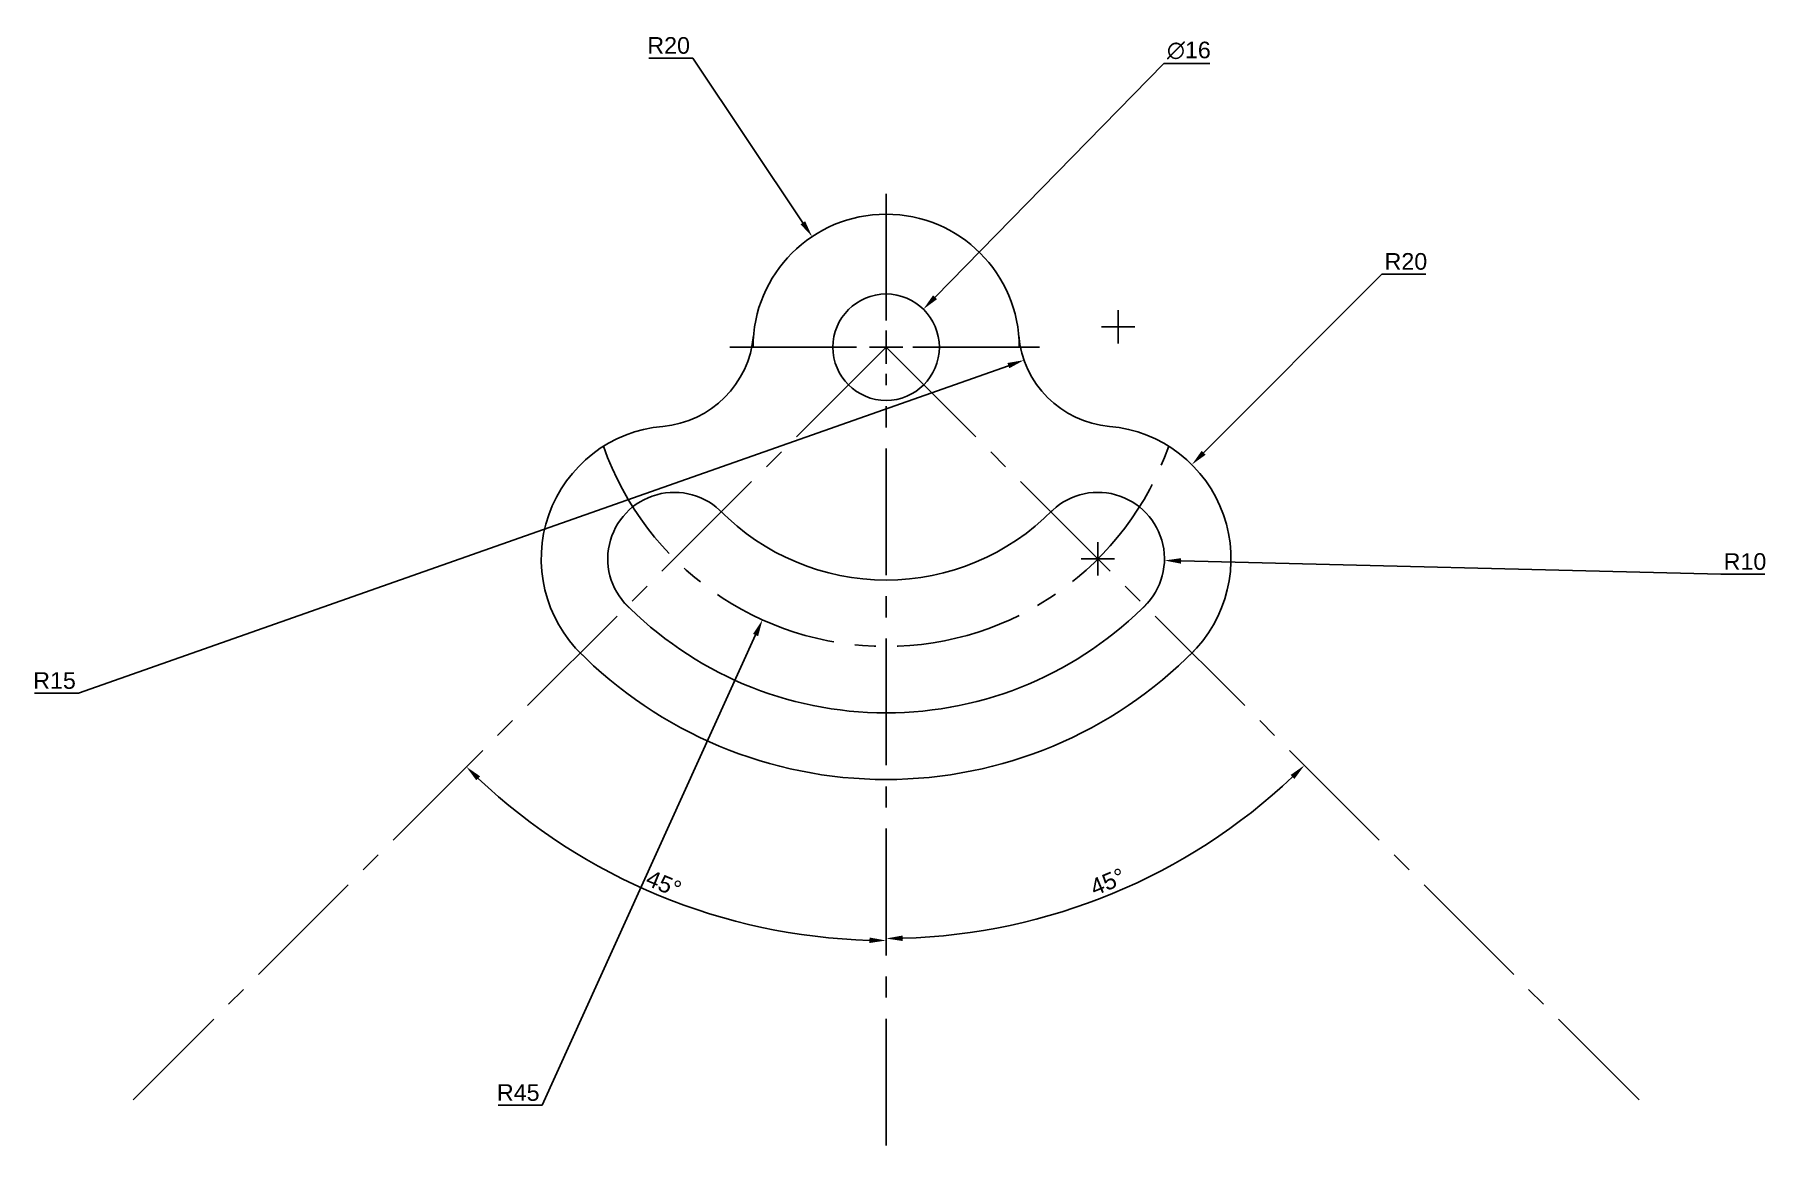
# Model space of a CAD drawing. Header units: inches. Extents: x 3868 to 10301, y 1982 to 2304.
# Drawn here: x 6722.1 to 6982.1, y 2030 to 2197 of the extents above; entities that cross this region are included whole.
import ezdxf

# ---------------------------------------------------------------- set-up
doc = ezdxf.new("R2010")
doc.units = ezdxf.units.IN
doc.linetypes.add('CENTER2', pattern=[28.575, 19.05, -3.175, 3.175, -3.175])
doc.styles.get("Standard").update_dxf_attribs({"font": 'arial.ttf'})
doc.dimstyles.new('ISO-25', dxfattribs={"dimtxt": 2.5, "dimasz": 2.5, "dimexe": 1.25, "dimexo": 0.625, "dimtad": 1, "dimtoh": 1, "dimtxsty": 'Standard', "dimcen": 2.5, "dimadec": 0, "dimazin": 0, "dimtfac": 1, "dimtofl": 0, "dimtmove": 0, "dimatfit": 3, "dimfxl": 1, "dimarcsym": 0})

msp = doc.modelspace()

# ---------------------------------------------------------------- blocks, each defined once
blk = doc.blocks.new('*U56')
at = {"color": 0, "linetype": 'CENTER2', "transparency": 16777216}
for p, q in [((0, 4), (0, 23.5)), ((-23.5, 0), (-4, 0)), ((4, 0), (23.5, 0)), ((0, -120), (0, -4))]:
    blk.add_line(p, q, dxfattribs=at)
at = {"color": 0, "linetype": 'Continuous', "transparency": 16777216}
for p, q in [((-2, 0), (2, 0)), ((0, -2), (0, 2))]:
    blk.add_line(p, q, dxfattribs=at)
blk = doc.blocks.new('*D57')
at = {"color": 0, "lineweight": -2, "transparency": 16777216}
for p, q in [((6814.38, 2193.43), (6820.97, 2193.43)), ((6820.97, 2193.43), (6837.53, 2168.68)), ((6850.03, 2147.47), (6850.03, 2152.47)), ((6847.53, 2149.97), (6852.53, 2149.97))]:
    blk.add_line(p, q, dxfattribs=at)
at = {"color": 0, "transparency": 16777216}
blk.add_solid([(6837.87, 2168.91), (6837.18, 2168.45), (6838.92, 2166.6)], dxfattribs=at)
at = {"layer": 'Defpoints', "color": 0, "transparency": 16777216}
for p in [(6838.92, 2166.6), (6850.03, 2149.97)]:
    blk.add_point(p, dxfattribs=at)
at = {"color": 0, "transparency": 16777216, "insert": (6817.36, 2195.33), "char_height": 2.5, "attachment_point": 5}
blk.add_mtext('R20', dxfattribs=at)
blk = doc.blocks.new('*D58')
at = {"color": 0, "lineweight": -2, "transparency": 16777216}
for p, q in [((6924.52, 2160.96), (6897.74, 2134.09)), ((6931.11, 2160.96), (6924.52, 2160.96)), ((6881.85, 2115.66), (6881.85, 2120.66)), ((6879.35, 2118.16), (6884.35, 2118.16))]:
    blk.add_line(p, q, dxfattribs=at)
at = {"color": 0, "transparency": 16777216}
blk.add_solid([(6897.44, 2134.39), (6898.03, 2133.8), (6895.97, 2132.32)], dxfattribs=at)
at = {"layer": 'Defpoints', "color": 0, "transparency": 16777216}
for p in [(6895.97, 2132.32), (6881.85, 2118.16)]:
    blk.add_point(p, dxfattribs=at)
at = {"color": 0, "transparency": 16777216, "insert": (6928.13, 2162.86), "char_height": 2.5, "attachment_point": 5}
blk.add_mtext('R20', dxfattribs=at)
blk = doc.blocks.new('*D59')
at = {"color": 0, "lineweight": -2, "transparency": 16777216}
for p, q in [((6884.9, 2150.52), (6884.9, 2155.52)), ((6882.4, 2153.02), (6887.4, 2153.02)), ((6728.71, 2097.95), (6868.4, 2147.2)), ((6722.1, 2097.95), (6728.71, 2097.95))]:
    blk.add_line(p, q, dxfattribs=at)
at = {"color": 0, "transparency": 16777216}
blk.add_solid([(6868.26, 2147.6), (6868.54, 2146.81), (6870.75, 2148.03)], dxfattribs=at)
at = {"layer": 'Defpoints', "color": 0, "transparency": 16777216}
for p in [(6884.9, 2153.02), (6870.75, 2148.03)]:
    blk.add_point(p, dxfattribs=at)
at = {"color": 0, "transparency": 16777216, "insert": (6725.09, 2099.85), "char_height": 2.5, "attachment_point": 5}
blk.add_mtext('R15', dxfattribs=at)
blk = doc.blocks.new('*D60')
at = {"color": 0, "lineweight": -2, "transparency": 16777216}
for p, q in [((6881.85, 2115.66), (6881.85, 2120.66)), ((6879.35, 2118.16), (6884.35, 2118.16)), ((6975.47, 2115.84), (6894.35, 2117.85)), ((6982.06, 2115.84), (6975.47, 2115.84))]:
    blk.add_line(p, q, dxfattribs=at)
at = {"color": 0, "transparency": 16777216}
blk.add_solid([(6894.36, 2118.26), (6894.34, 2117.43), (6891.85, 2117.91)], dxfattribs=at)
at = {"layer": 'Defpoints', "color": 0, "transparency": 16777216}
for p in [(6881.85, 2118.16), (6891.85, 2117.91)]:
    blk.add_point(p, dxfattribs=at)
at = {"color": 0, "transparency": 16777216, "insert": (6979.08, 2117.74), "char_height": 2.5, "attachment_point": 5}
blk.add_mtext('R10', dxfattribs=at)
blk = doc.blocks.new('*D61')
at = {"color": 0, "lineweight": -2, "transparency": 16777216}
for p, q in [((6850.03, 2147.47), (6850.03, 2152.47)), ((6847.53, 2149.97), (6852.53, 2149.97)), ((6798.38, 2036.01), (6830.42, 2106.71)), ((6791.76, 2036.01), (6798.38, 2036.01))]:
    blk.add_line(p, q, dxfattribs=at)
at = {"color": 0, "transparency": 16777216}
blk.add_solid([(6830.04, 2106.88), (6830.8, 2106.54), (6831.46, 2108.99)], dxfattribs=at)
at = {"layer": 'Defpoints', "color": 0, "transparency": 16777216}
for p in [(6850.03, 2149.97), (6831.46, 2108.99)]:
    blk.add_point(p, dxfattribs=at)
at = {"color": 0, "transparency": 16777216, "insert": (6794.76, 2037.91), "char_height": 2.5, "attachment_point": 5}
blk.add_mtext('R45', dxfattribs=at)
blk = doc.blocks.new('*D62')
at = {"color": 0, "lineweight": -2, "transparency": 16777216}
for p, q in [((6891.75, 2192.61), (6857.38, 2157.48)), ((6898.67, 2192.61), (6891.75, 2192.61)), ((6850.03, 2147.47), (6850.03, 2152.47)), ((6847.53, 2149.97), (6852.53, 2149.97))]:
    blk.add_line(p, q, dxfattribs=at)
at = {"color": 0, "transparency": 16777216}
blk.add_solid([(6857.08, 2157.77), (6857.68, 2157.19), (6855.63, 2155.69)], dxfattribs=at)
at = {"layer": 'Defpoints', "color": 0, "transparency": 16777216}
for p in [(6855.63, 2155.69), (6844.44, 2144.26)]:
    blk.add_point(p, dxfattribs=at)
at = {"color": 0, "transparency": 16777216, "insert": (6895.52, 2194.58), "char_height": 2.5, "attachment_point": 5}
blk.add_mtext('∅16', dxfattribs=at)
blk = doc.blocks.new('*D63')
at = {"color": 0, "lineweight": -2, "transparency": 16777216}
blk.add_arc((6850.03, 2149.97), 88.89, 271.6114, 313.3886, dxfattribs=at)
at = {"color": 0, "transparency": 16777216}
for points in [[(6910.81, 2085.67), (6911.39, 2085.08), (6912.89, 2087.12)], [(6852.54, 2060.7), (6852.53, 2061.53), (6850.03, 2061.08)]]:
    blk.add_solid(points, dxfattribs=at)
at = {"layer": 'Defpoints', "color": 0, "transparency": 16777216}
for p in [(6850.03, 2149.97), (6850.03, 2145.97), (6873.04, 2064.11), (6963.17, 2036.84), (6850.03, 2029.97)]:
    blk.add_point(p, dxfattribs=at)
at = {"color": 0, "transparency": 16777216, "insert": (6883.33, 2069.6), "char_height": 2.5, "attachment_point": 5, "rotation": 22.5}
blk.add_mtext('45°', dxfattribs=at)
blk = doc.blocks.new('*D64')
at = {"color": 0, "lineweight": -2, "transparency": 16777216}
blk.add_arc((6850.03, 2149.97), 89.2, 226.6059, 268.3941, dxfattribs=at)
at = {"color": 0, "transparency": 16777216}
for points in [[(6788.46, 2084.86), (6789.04, 2085.46), (6786.96, 2086.9)], [(6847.54, 2061.23), (6847.53, 2060.4), (6850.03, 2060.78)]]:
    blk.add_solid(points, dxfattribs=at)
at = {"layer": 'Defpoints', "color": 0, "transparency": 16777216}
for p in [(6850.03, 2149.97), (6850.03, 2145.97), (6805.44, 2072.73), (6736.9, 2036.84), (6850.03, 2029.97)]:
    blk.add_point(p, dxfattribs=at)
at = {"color": 0, "transparency": 16777216, "insert": (6816.63, 2069.32), "char_height": 2.5, "attachment_point": 5, "rotation": 337.5}
blk.add_mtext('45°', dxfattribs=at)

# ---------------------------------------------------------------- dimensions: what is measured, and where the dimension line sits
at = {"color": 41, "true_color": 0xf4ee51}
for center, mpoint, picture, middle in [((6850.034, 2149.975), (6838.916, 2166.6), '*D57', (6817.364, 2193.431)), ((6881.854, 2118.155), (6895.972, 2132.32), '*D58', (6928.128, 2160.963)), ((6884.901, 2153.022), (6870.755, 2148.034), '*D59', (6725.094, 2097.951)), ((6850.034, 2149.975), (6831.456, 2108.989), '*D61', (6794.758, 2036.013)), ((6881.854, 2118.155), (6891.851, 2117.907), '*D60', (6975.468, 2115.837))]:
    dim = msp.add_radius_dim(center=center, mpoint=mpoint, dimstyle='ISO-25', dxfattribs=at)
    dim.commit()
    dim.dimension.update_dxf_attribs({"geometry": picture, "text_midpoint": middle, "dimtype": 164})
dim = msp.add_diameter_dim_2p(p1=(6844.439, 2144.257), p2=(6855.629, 2155.693), dimstyle='ISO-25', dxfattribs=at)
dim.commit()
dim.dimension.update_dxf_attribs({"geometry": '*D62', "text_midpoint": (6895.523, 2192.606), "dimtype": 163})
for base, line1, line2, picture, middle in [((6805.435, 2072.728), ((6850.034, 2029.975), (6850.034, 2145.975)), ((6850.034, 2149.975), (6736.897, 2036.838)), '*D64', (6816.625, 2069.32)), ((6873.041, 2064.112), ((6850.034, 2149.975), (6963.171, 2036.838)), ((6850.034, 2029.975), (6850.034, 2145.975)), '*D63', (6883.326, 2069.601))]:
    dim = msp.add_angular_dim_2l(base=base, line1=line1, line2=line2, dimstyle='ISO-25', dxfattribs=at)
    dim.commit()
    dim.dimension.update_dxf_attribs({"geometry": picture, "text_midpoint": middle})

# ---------------------------------------------------------------- linework, layer by layer
at = {"color": 85, "linetype": 'CENTER2', "true_color": 0x58ba48}
for q in [(6736.897, 2036.838), (6963.171, 2036.838)]:
    msp.add_line((6850.034, 2149.975), q, dxfattribs=at)
at = {"color": 7}
msp.add_circle((6850.034, 2149.975), 8, dxfattribs=at)
for centre, radius, start, end in [((6850.034, 2149.975), 20, 0, 180), ((6815.167, 2153.022), 15, 274.9948, 355.0052), ((6884.901, 2153.022), 15, 184.9948, 265.0052), ((6818.214, 2118.155), 20, 94.9948, 226.34287), ((6881.854, 2118.155), 20, 313.65713, 85.0052), ((6818.214, 2118.155), 10, 43.27952, 229.59948), ((6881.854, 2118.155), 10, 310.40052, 136.72048), ((6850.034, 2149.975), 35.006, 224.50858, 315.49142), ((6850.034, 2149.975), 54.974, 224.1642, 315.8358), ((6850.034, 2149.975), 64.996, 224.58682, 315.41318)]:
    msp.add_arc(centre, radius, start, end, dxfattribs=at)
at = {"color": 85, "linetype": 'CENTER2', "true_color": 0x58ba48}
msp.add_arc((6850.034, 2149.975), 45, 199.32082, 340.67918, dxfattribs=at)

# ---------------------------------------------------------------- block references
msp.add_blockref('*U56', (6850.034, 2149.975), dxfattribs=at)

msp.set_redraw_order([(e.dxf.handle, doc.entitydb.next_handle()) for e in msp.query("TEXT MTEXT ATTDEF DIMENSION ARC_DIMENSION")])  # texts and dimensions are drawn at this point

doc.saveas('drawing.dxf')
